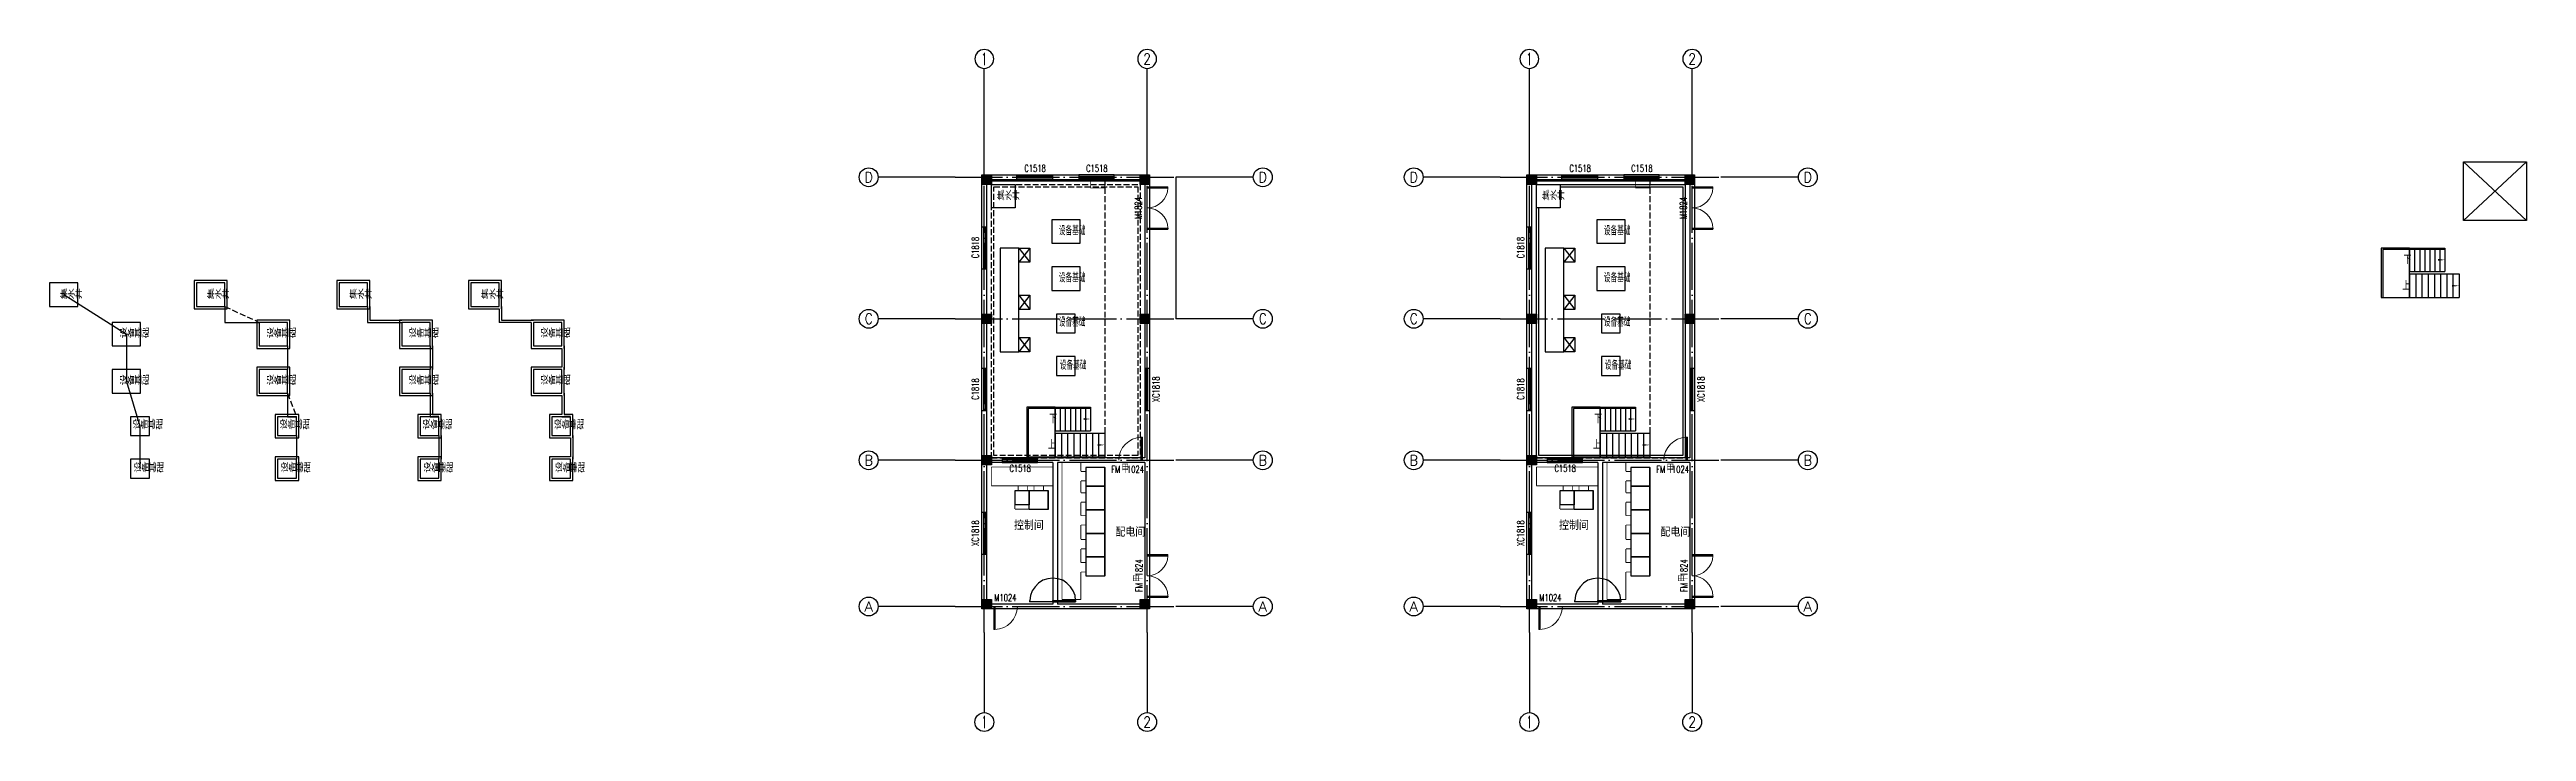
# Model space of a CAD drawing. Header units: millimetres. Extents: x 1742399 to 4898386, y 2481636 to 5226310.
# Drawn here: x 2759685 to 2864652, y 2651981 to 2680898 of the extents above; entities that cross this region are included whole.
import ezdxf
from ezdxf.enums import TextEntityAlignment as Align

# ---------------------------------------------------------------- set-up
doc = ezdxf.new("R2010")
doc.units = ezdxf.units.MM
doc.header["$LTSCALE"] = 1000
for name, pattern in [('DASH', [0.35, 0.25, -0.1]), ('DASHED2', [0.375, 0.25, -0.125]), ('DOTE', [2.42, 2, -0.2, 0.02, -0.2])]:
    doc.linetypes.add(name, pattern=pattern)
for name, color, linetype in [('AXIS', 3, 'Continuous'), ('AXIS_TEXT', 7, 'Continuous'), ('COLUMN', 4, 'Continuous'), ('DOOR_FIRE_TEXT', 7, 'Continuous'), ('DOTE', 1, 'DOTE'), ('E-电缆沟', 2, 'Continuous'), ('E-箱柜', 3, 'Continuous'), ('STAIR', 2, 'Continuous'), ('WALL', 4, 'Continuous'), ('WINDOW_TEXT', 7, 'Continuous'), ('YHG_填充', 8, 'Continuous'), ('YHJ_剖面_梁板', 4, 'Continuous'), ('YHJ_平面_门窗', 3, 'Continuous'), ('YHJ_引出、索引', 3, 'Continuous'), ('YHJ_消防救援标示', 6, 'Continuous'), ('YHJ_立面_墙线中', 2, 'Continuous'), ('电缆沟', 7, 'Continuous'), ('轮廓线', 2, 'Continuous'), ('附属构件', 6, 'Continuous')]:
    doc.layers.add(name, color=color, linetype=linetype)
doc.styles.add('_TCH_AXIS', font='COMPLEX', dxfattribs={"bigfont": 'GBCBIG'})
doc.styles.add('_TCH_DIM', font='SIMPLEX', dxfattribs={"bigfont": 'GBCBIG'})
doc.styles.add('_TCH_WINDOW', font='SIMPLEX', dxfattribs={"bigfont": 'GBCBIG'})
doc.styles.add('COMPLEX', font='COMPLEX')
doc.styles.add('TSSD_Rein', font='TSSDENG', dxfattribs={"width": 0.7, "bigfont": '@1HZTXT'})
doc.styles.add('tssdeng', font='tssdeng.shx', dxfattribs={"width": 0.7, "bigfont": 'hztxt.shx'})

msp = doc.modelspace()

# ---------------------------------------------------------------- texts
at = {"layer": 'DOOR_FIRE_TEXT', "style": '_TCH_WINDOW', "width": 0.705882}
for s, p in [('FM', (2804679.1, 2662943.6)), ('1024', (2805344.8, 2662943.6)), ('FM', (2827776.1, 2662943.6)), ('1024', (2828441.8, 2662943.6))]:
    msp.add_text(s, height=297.5, dxfattribs=at).set_placement(p)
at = {"layer": 'DOOR_FIRE_TEXT', "style": '_TCH_WINDOW'}
for p in [(2805099.1, 2662943.6), (2828196.1, 2662943.6)]:
    msp.add_text('甲', height=337.6, dxfattribs=at).set_placement(p)
at = {"layer": 'DOOR_FIRE_TEXT', "style": '_TCH_WINDOW', "width": 0.705882}
for s, p in [('1824', (2806000.1, 2658558.4)), ('1824', (2829097.1, 2658558.4)), ('FM', (2806000.1, 2657892.7)), ('FM', (2829097.1, 2657892.7))]:
    msp.add_text(s, height=297.5, rotation=90, dxfattribs=at).set_placement(p)
at = {"layer": 'DOOR_FIRE_TEXT', "style": '_TCH_WINDOW'}
for p in [(2806000.1, 2658312.7), (2829097.1, 2658312.7)]:
    msp.add_text('甲', height=337.6, rotation=90, dxfattribs=at).set_placement(p)
at = {"layer": 'YHJ_引出、索引', "color": 7, "style": '_TCH_DIM'}
for s, p in [('下', (2859443.3, 2671804.3)), ('上', (2859385.6, 2670704.3))]:
    msp.add_text(s, height=337.6, dxfattribs=at).set_placement(p)
at = {"layer": '电缆沟', "ltscale": 1.5}
for s, style, width, p in [('集水井', 'TSSD_Rein', 0.7, (2799838.8, 2674509.5)), ('集水井', 'TSSD_Rein', 0.7, (2822935.8, 2674509.5)), ('设备基础', 'tssdeng', 0.6, (2802455, 2673026.8)), ('设备基础', 'tssdeng', 0.6, (2825552.1, 2673026.8)), ('设备基础', 'tssdeng', 0.6, (2802455, 2671029)), ('设备基础', 'tssdeng', 0.6, (2825552.1, 2671029)), ('集水井', 'TSSD_Rein', 0.7, (2760121.7, 2670322.8)), ('集水井', 'TSSD_Rein', 0.7, (2766350.1, 2670322.8)), ('集水井', 'TSSD_Rein', 0.7, (2772390.6, 2670322.8)), ('集水井', 'TSSD_Rein', 0.7, (2777970.7, 2670322.8)), ('设备基础', 'tssdeng', 0.6, (2802455, 2669152)), ('设备基础', 'tssdeng', 0.6, (2825552.1, 2669152)), ('设备基础', 'TSSD_Rein', 0.7, (2762645.4, 2668673.4)), ('设备基础', 'TSSD_Rein', 0.7, (2768873.8, 2668673.4)), ('设备基础', 'TSSD_Rein', 0.7, (2774914.3, 2668673.4)), ('设备基础', 'TSSD_Rein', 0.7, (2780494.4, 2668673.4)), ('设备基础', 'tssdeng', 0.6, (2802497.6, 2667323.2)), ('设备基础', 'tssdeng', 0.6, (2825594.6, 2667323.2)), ('设备基础', 'TSSD_Rein', 0.7, (2762645.4, 2666675.6)), ('设备基础', 'TSSD_Rein', 0.7, (2768873.8, 2666675.6)), ('设备基础', 'TSSD_Rein', 0.7, (2774914.3, 2666675.6)), ('设备基础', 'TSSD_Rein', 0.7, (2780494.4, 2666675.6)), ('设备基础', 'TSSD_Rein', 0.7, (2763218.1, 2664798.6)), ('设备基础', 'TSSD_Rein', 0.7, (2769446.4, 2664798.6)), ('设备基础', 'TSSD_Rein', 0.7, (2775487, 2664798.6)), ('设备基础', 'TSSD_Rein', 0.7, (2781067.1, 2664798.6)), ('设备基础', 'TSSD_Rein', 0.7, (2763260.6, 2662969.8)), ('设备基础', 'TSSD_Rein', 0.7, (2769489, 2662969.8)), ('设备基础', 'TSSD_Rein', 0.7, (2775529.5, 2662969.8)), ('设备基础', 'TSSD_Rein', 0.7, (2781109.7, 2662969.8))]:
    msp.add_text(s, height=350, dxfattribs=dict(at, style=style, width=width)).set_placement(p)
at = {"layer": '电缆沟', "ltscale": 1.5, "style": 'tssdeng'}
for s, p in [('控制间', (2800558.7, 2660533.9)), ('控制间', (2823655.8, 2660533.9)), ('配电间', (2804854.5, 2660246.4)), ('配电间', (2827951.6, 2660246.4))]:
    msp.add_text(s, height=350, dxfattribs=at).set_placement(p)

# ---------------------------------------------------------------- blocks, each defined once
blk = doc.blocks.new('werwqr')
at = {"layer": 'YHJ_剖面_梁板'}
h = blk.add_hatch(color=8, dxfattribs=at)
h.dxf.hatch_style = 1
h.paths.add_polyline_path([(2199479, 2638216), (2199479, 2638616), (2199079, 2638616), (2199079, 2638216)])
at = {"layer": 'COLUMN'}
blk.add_lwpolyline([(2199479, 2638216), (2199079, 2638216), (2199079, 2638616), (2199479, 2638616)], close=True, dxfattribs=at)
blk = doc.blocks.new('rtewrt')
at = {"layer": 'STAIR'}
for p, q in [((2663099, 2666089), (2664599, 2666089)), ((2663099, 2666089), (2663099, 2665089)), ((2663313, 2666089), (2663313, 2665089)), ((2663527, 2666089), (2663527, 2665089)), ((2663741, 2666089), (2663741, 2665089)), ((2663956, 2666089), (2663956, 2665089)), ((2664170, 2666089), (2664170, 2665089)), ((2664384, 2666089), (2664384, 2665089)), ((2664599, 2666089), (2664599, 2665089)), ((2663099, 2665089), (2664599, 2665089)), ((2663099, 2664989), (2665199, 2664989)), ((2663099, 2664989), (2663099, 2663989)), ((2663361, 2664989), (2663361, 2663989)), ((2663624, 2664989), (2663624, 2663989)), ((2663886, 2664989), (2663886, 2663989)), ((2664149, 2664989), (2664149, 2663989)), ((2664411, 2664989), (2664411, 2663989)), ((2664674, 2664989), (2664674, 2663989)), ((2664936, 2664989), (2664936, 2663989)), ((2665199, 2664989), (2665199, 2663989)), ((2663099, 2663989), (2665199, 2663989))]:
    blk.add_line(p, q, dxfattribs=at)
at = {"layer": 'YHJ_剖面_梁板'}
blk.add_lwpolyline([(2663099, 2663989), (2663099, 2666089), (2661899, 2666089), (2661899, 2663989)], close=True, dxfattribs=at)
at = {"layer": 'YHJ_引出、索引'}
for points in [[(2663138, 2665589, 0, 0, 0), (2664599, 2665589, 0, 80, 0), (2664299, 2665589, 0, 0, 0)], [(2663099, 2664489, 0, 0, 0), (2665199, 2664489, 0, 80, 0), (2664899, 2664489, 0, 0, 0)]]:
    blk.add_lwpolyline(points, format="xyseb", dxfattribs=at)
at = {"layer": '附属构件'}
blk.add_lwpolyline([(2664599, 2666028), (2661959, 2666028), (2661959, 2663989)], dxfattribs=at)
at = {"layer": 'YHJ_引出、索引', "color": 7, "style": '_TCH_DIM'}
for s, p in [('下', (2662843, 2665414)), ('上', (2662785, 2664314))]:
    blk.add_text(s, height=338, dxfattribs=at).set_placement(p)
blk = doc.blocks.new('$WINLIB2D$00000001')
at = {"color": 0}
for points in [[(-0.5, 0.5), (-0.5, -0.5)], [(-0.5, 0.5), (0.5, 0.5)], [(0.5, 0.167), (-0.5, 0.167)], [(0.5, -0.5), (0.5, 0.5)], [(0.5, -0.167), (-0.5, -0.167)], [(-0.5, -0.5), (0.5, -0.5)]]:
    blk.add_lwpolyline(points, dxfattribs=at)
blk = doc.blocks.new('$DorLib2D$00000002')
for p, q in [((-0.5, 0), (-0.5, 0.4875)), ((-0.475, 0.4875), (-0.5, 0.4875)), ((-0.475, 0), (-0.475, 0.4875)), ((0.475, 0), (0.475, 0.4875)), ((0.475, 0.4875), (0.5, 0.4875)), ((0.5, 0), (0.5, 0.4875)), ((-0.5, 0), (-0.475, 0)), ((0.5, 0), (0.475, 0))]:
    blk.add_line(p, q)
at = {"lineweight": 13}
for centre, start, end in [((-0.4875, 0), 0, 88.530716), ((0.4875, 0), 91.469284, 180)]:
    blk.add_arc(centre, 0.4875, start, end, dxfattribs=at)
blk = doc.blocks.new('$DorLib2D$00000001')
for p, q in [((0.45, 0.975), (0.5, 0.975)), ((0.45, 0), (0.45, 0.975)), ((0.5, 0), (0.45, 0)), ((0.5, 0), (0.5, 0.975))]:
    blk.add_line(p, q)
at = {"lineweight": 13}
blk.add_arc((0.475, 0), 0.975, 91.46928, 180, dxfattribs=at)
blk = doc.blocks.new('_AXISO')
blk.add_circle((0, 0), 0.5)
at = {"layer": 'AXIS_TEXT', "style": 'COMPLEX', "width": 1.041667}
blk.add_attdef('A', text='', height=0.56, dxfattribs=at).set_placement((-0.25, -0.28), (0.25, -0.28), align=Align.FIT)
blk = doc.blocks.new('dfgg')
at = {"layer": 'AXIS'}
for points in [[(2638056, 2676627), (2638056, 2680027)], [(2644956, 2676627), (2644956, 2680027)], [(2636822, 2675410), (2633556, 2675410)], [(2649438, 2675410), (2646172, 2675410)], [(2636822, 2669410), (2633556, 2669410)], [(2649438, 2669410), (2646172, 2669410)], [(2636822, 2663410), (2633556, 2663410)], [(2649438, 2663410), (2646172, 2663410)], [(2636822, 2657210), (2633556, 2657210)], [(2649438, 2657210), (2646172, 2657210)], [(2638056, 2656110), (2638056, 2652710)], [(2644956, 2656110), (2644956, 2652710)]]:
    blk.add_lwpolyline(points, dxfattribs=at)
at = {"layer": 'DOTE'}
for p, q in [((2638056, 2656110), (2638056, 2676627)), ((2644956, 2656110), (2644956, 2676627))]:
    blk.add_line(p, q, dxfattribs=at)
for points in [[(2636822, 2675410), (2646172, 2675410)], [(2636822, 2669410), (2646172, 2669410)], [(2636822, 2663410), (2646172, 2663410)], [(2636822, 2657210), (2646172, 2657210)]]:
    blk.add_lwpolyline(points, dxfattribs=at)
at = {"layer": 'AXIS'}
ref = blk.add_blockref('_AXISO', (2638056, 2680427), dxfattribs=dict(at, xscale=-800, yscale=800, zscale=800, rotation=180))
ref.add_attrib('A', '1', dxfattribs={"layer": 'AXIS_TEXT', "height": 515, "style": '_TCH_AXIS'}).set_placement((2637946, 2680170), (2638167, 2680170), align=Align.FIT)
ref = blk.add_blockref('_AXISO', (2644956, 2680427), dxfattribs=dict(at, xscale=-800, yscale=800, zscale=800, rotation=180))
ref.add_attrib('A', '2', dxfattribs={"layer": 'AXIS_TEXT', "height": 466, "style": '_TCH_AXIS'}).set_placement((2644801, 2680194), (2645112, 2680194), align=Align.FIT)
ref = blk.add_blockref('_AXISO', (2633156, 2675410), dxfattribs=dict(at, xscale=800, yscale=800, zscale=800))
ref.add_attrib('A', 'D', dxfattribs={"layer": 'AXIS_TEXT', "height": 435, "style": '_TCH_AXIS'}).set_placement((2632980, 2675192), (2633333, 2675192), align=Align.FIT)
ref = blk.add_blockref('_AXISO', (2649856, 2675410), dxfattribs=dict(at, xscale=800, yscale=800, zscale=800))
ref.add_attrib('A', 'D', dxfattribs={"layer": 'AXIS_TEXT', "height": 435, "style": '_TCH_AXIS'}).set_placement((2649680, 2675192), (2650033, 2675192), align=Align.FIT)
ref = blk.add_blockref('_AXISO', (2633156, 2669410), dxfattribs=dict(at, xscale=800, yscale=800, zscale=800))
ref.add_attrib('A', 'C', dxfattribs={"layer": 'AXIS_TEXT', "height": 456, "style": '_TCH_AXIS'}).set_placement((2632994, 2669182), (2633319, 2669182), align=Align.FIT)
ref = blk.add_blockref('_AXISO', (2649856, 2669410), dxfattribs=dict(at, xscale=800, yscale=800, zscale=800))
ref.add_attrib('A', 'C', dxfattribs={"layer": 'AXIS_TEXT', "height": 456, "style": '_TCH_AXIS'}).set_placement((2649694, 2669182), (2650019, 2669182), align=Align.FIT)
ref = blk.add_blockref('_AXISO', (2633156, 2663410), dxfattribs=dict(at, xscale=800, yscale=800, zscale=800))
ref.add_attrib('A', 'B', dxfattribs={"layer": 'AXIS_TEXT', "height": 435, "style": '_TCH_AXIS'}).set_placement((2632980, 2663192), (2633333, 2663192), align=Align.FIT)
ref = blk.add_blockref('_AXISO', (2649856, 2663410), dxfattribs=dict(at, xscale=800, yscale=800, zscale=800))
ref.add_attrib('A', 'B', dxfattribs={"layer": 'AXIS_TEXT', "height": 435, "style": '_TCH_AXIS'}).set_placement((2649680, 2663192), (2650033, 2663192), align=Align.FIT)
ref = blk.add_blockref('_AXISO', (2633156, 2657210), dxfattribs=dict(at, xscale=800, yscale=800, zscale=800))
ref.add_attrib('A', 'A', dxfattribs={"layer": 'AXIS_TEXT', "height": 425, "style": '_TCH_AXIS'}).set_placement((2632974, 2656997), (2633339, 2656997), align=Align.FIT)
ref = blk.add_blockref('_AXISO', (2649856, 2657210), dxfattribs=dict(at, xscale=800, yscale=800, zscale=800))
ref.add_attrib('A', 'A', dxfattribs={"layer": 'AXIS_TEXT', "height": 425, "style": '_TCH_AXIS'}).set_placement((2649674, 2656997), (2650039, 2656997), align=Align.FIT)
ref = blk.add_blockref('_AXISO', (2638056, 2652310), dxfattribs=dict(at, xscale=800, yscale=800, zscale=800))
ref.add_attrib('A', '1', dxfattribs={"layer": 'AXIS_TEXT', "height": 515, "style": '_TCH_AXIS'}).set_placement((2637946, 2652052), (2638167, 2652052), align=Align.FIT)
ref = blk.add_blockref('_AXISO', (2644956, 2652310), dxfattribs=dict(at, xscale=800, yscale=800, zscale=800))
ref.add_attrib('A', '2', dxfattribs={"layer": 'AXIS_TEXT', "height": 466, "style": '_TCH_AXIS'}).set_placement((2644801, 2652077), (2645112, 2652077), align=Align.FIT)
blk = doc.blocks.new('$DorLib2D$00000148')
at = {"color": 0}
for points in [[(0.45, 0.97), (0.24, 0.95), (0.04, 0.87), (-0.14, 0.75), (-0.29, 0.6), (-0.41, 0.42), (-0.48, 0.21), (-0.5, 0)], [(0.45, 0.97), (0.5, 0.97)], [(0.45, 0), (0.45, 0.97)], [(0.5, 0), (0.5, 0.97)], [(0.5, 0), (0.45, 0)]]:
    blk.add_lwpolyline(points, dxfattribs=at)
at = {"color": 0, "linetype": 'DASHED2'}
for points in [[(-0.5, 0), (-0.48, -0.21), (-0.41, -0.42), (-0.29, -0.6), (-0.14, -0.75), (0.04, -0.87), (0.24, -0.95), (0.45, -0.97)], [(0.45, -0.98), (0.5, -0.98)], [(0.5, 0), (0.5, -0.98)]]:
    blk.add_lwpolyline(points, dxfattribs=at)

# ---------------------------------------------------------------- linework, layer by layer
at = {"layer": 'AXIS'}
msp.add_lwpolyline([(2807415.7, 2675480.5), (2807415.7, 2669480.5)], dxfattribs=at)
at = {"layer": 'E-电缆沟', "const_width": 35}
for points in [[(2802200.1, 2663197.7), (2799600.1, 2663197.7)], [(2799600.1, 2663197.7), (2799600.1, 2662397.7)], [(2802200.1, 2663197.7), (2802200.1, 2662397.7)], [(2802591.7, 2663380.5), (2802591.7, 2662807.8)], [(2803391.7, 2663380.5), (2803391.7, 2663007.8)], [(2803621.2, 2663007.8), (2803391.7, 2663007.8)], [(2803621.2, 2663180.3), (2803621.2, 2663007.8)], [(2803621.2, 2663180.3), (2804421.2, 2663180.3)], [(2804421.2, 2663180.3), (2804421.2, 2662807.8)], [(2825297.1, 2663197.7), (2822697.1, 2663197.7)], [(2822697.1, 2663197.7), (2822697.1, 2662397.7)], [(2825297.1, 2663197.7), (2825297.1, 2662397.7)], [(2825688.7, 2663380.5), (2825688.7, 2662807.8)], [(2826488.7, 2663380.5), (2826488.7, 2663007.8)], [(2826718.2, 2663007.8), (2826488.7, 2663007.8)], [(2826718.2, 2663180.3), (2826718.2, 2663007.8)], [(2826718.2, 2663180.3), (2827518.2, 2663180.3)], [(2827518.2, 2663180.3), (2827518.2, 2662807.8)], [(2802200.1, 2662397.7), (2799600.1, 2662397.7)], [(2801987.9, 2662207.7), (2800593.6, 2662207.7)], [(2800593.6, 2662207.7), (2800593.6, 2661407.7)], [(2800733.4, 2662207), (2800733.4, 2662397.4)], [(2801133.4, 2662397.4), (2800733.4, 2662397.4)], [(2801133.4, 2662207), (2800733.4, 2662207)], [(2801133.4, 2662207), (2801133.4, 2662397.4)], [(2801406.5, 2662207), (2801406.5, 2662398.3)], [(2801806.5, 2662398.3), (2801406.5, 2662398.3)], [(2801806.5, 2662207), (2801406.5, 2662207)], [(2801806.5, 2662207), (2801806.5, 2662398.3)], [(2801987.9, 2662207.7), (2801987.9, 2661407.7)], [(2802591.7, 2662807.8), (2802591.7, 2661902.4)], [(2803621.2, 2662607.8), (2803391.7, 2662607.8)], [(2803391.7, 2662607.8), (2803391.7, 2662102.4)], [(2803621.2, 2662102.4), (2803391.7, 2662102.4)], [(2803621.2, 2662607.8), (2803621.2, 2662102.4)], [(2804421.2, 2662807.8), (2804421.2, 2661902.4)], [(2825297.1, 2662397.7), (2822697.1, 2662397.7)], [(2825085, 2662207.7), (2823690.7, 2662207.7)], [(2823690.7, 2662207.7), (2823690.7, 2661407.7)], [(2823830.4, 2662207), (2823830.4, 2662397.4)], [(2824230.4, 2662397.4), (2823830.4, 2662397.4)], [(2824230.4, 2662207), (2823830.4, 2662207)], [(2824230.4, 2662207), (2824230.4, 2662397.4)], [(2824503.5, 2662207), (2824503.5, 2662398.3)], [(2824903.5, 2662398.3), (2824503.5, 2662398.3)], [(2824903.5, 2662207), (2824503.5, 2662207)], [(2824903.5, 2662207), (2824903.5, 2662398.3)], [(2825085, 2662207.7), (2825085, 2661407.7)], [(2825688.7, 2662807.8), (2825688.7, 2661902.4)], [(2826718.2, 2662607.8), (2826488.7, 2662607.8)], [(2826488.7, 2662607.8), (2826488.7, 2662102.4)], [(2826718.2, 2662102.4), (2826488.7, 2662102.4)], [(2826718.2, 2662607.8), (2826718.2, 2662102.4)], [(2827518.2, 2662807.8), (2827518.2, 2661902.4)], [(2801987.9, 2661407.7), (2800593.6, 2661407.7)], [(2802591.7, 2661902.4), (2802591.7, 2660935.5)], [(2802591.7, 2660935.5), (2802591.7, 2659924)], [(2803621.2, 2661702.4), (2803391.7, 2661702.4)], [(2803391.7, 2661702.4), (2803391.7, 2661135.5)], [(2803621.2, 2661135.5), (2803391.7, 2661135.5)], [(2803621.2, 2661702.4), (2803621.2, 2661135.5)], [(2804421.2, 2661902.4), (2804421.2, 2660935.5)], [(2804421.2, 2660935.5), (2804421.2, 2659924)], [(2825085, 2661407.7), (2823690.7, 2661407.7)], [(2825688.7, 2661902.4), (2825688.7, 2660935.5)], [(2825688.7, 2660935.5), (2825688.7, 2659924)], [(2826718.2, 2661702.4), (2826488.7, 2661702.4)], [(2826488.7, 2661702.4), (2826488.7, 2661135.5)], [(2826718.2, 2661135.5), (2826488.7, 2661135.5)], [(2826718.2, 2661702.4), (2826718.2, 2661135.5)], [(2827518.2, 2661902.4), (2827518.2, 2660935.5)], [(2827518.2, 2660935.5), (2827518.2, 2659924)], [(2802591.7, 2659924), (2802591.7, 2658945.4)], [(2803391.7, 2660735.5), (2803391.7, 2660124)], [(2803621.2, 2660735.5), (2803391.7, 2660735.5)], [(2803621.2, 2660124), (2803391.7, 2660124)], [(2803621.2, 2660735.5), (2803621.2, 2660124)], [(2804421.2, 2659924), (2804421.2, 2658945.4)], [(2825688.7, 2659924), (2825688.7, 2658945.4)], [(2826488.7, 2660735.5), (2826488.7, 2660124)], [(2826718.2, 2660735.5), (2826488.7, 2660735.5)], [(2826718.2, 2660124), (2826488.7, 2660124)], [(2826718.2, 2660735.5), (2826718.2, 2660124)], [(2827518.2, 2659924), (2827518.2, 2658945.4)], [(2802591.7, 2658945.4), (2802591.7, 2657575.7)], [(2803621.2, 2659724), (2803391.7, 2659724)], [(2803391.7, 2659724), (2803391.7, 2659145.4)], [(2803621.2, 2659145.4), (2803391.7, 2659145.4)], [(2803621.2, 2659724), (2803621.2, 2659145.4)], [(2804421.2, 2658945.4), (2804421.2, 2658580.5)], [(2825688.7, 2658945.4), (2825688.7, 2657575.7)], [(2826718.2, 2659724), (2826488.7, 2659724)], [(2826488.7, 2659724), (2826488.7, 2659145.4)], [(2826718.2, 2659145.4), (2826488.7, 2659145.4)], [(2826718.2, 2659724), (2826718.2, 2659145.4)], [(2827518.2, 2658945.4), (2827518.2, 2658580.5)], [(2803621.2, 2658745.4), (2803391.7, 2658745.4)], [(2803391.7, 2658745.4), (2803391.7, 2657575.7)], [(2803621.2, 2658745.4), (2803621.2, 2658580.5)], [(2803621.2, 2658580.5), (2804421.2, 2658580.5)], [(2826718.2, 2658745.4), (2826488.7, 2658745.4)], [(2826488.7, 2658745.4), (2826488.7, 2657575.7)], [(2826718.2, 2658745.4), (2826718.2, 2658580.5)], [(2826718.2, 2658580.5), (2827518.2, 2658580.5)], [(2802591.7, 2657575.7), (2803391.7, 2657575.7)], [(2825688.7, 2657575.7), (2826488.7, 2657575.7)]]:
    msp.add_lwpolyline(points, dxfattribs=at)
at = {"layer": 'E-箱柜', "color": 3}
for points in [[(2803600.1, 2662380.5), (2804400.1, 2662380.5), (2804400.1, 2663180.5), (2803600.1, 2663180.5)], [(2826697.1, 2662380.5), (2827497.1, 2662380.5), (2827497.1, 2663180.5), (2826697.1, 2663180.5)], [(2801200.1, 2662197.7), (2801200.1, 2661597.7), (2800600.1, 2661597.7), (2800600.1, 2662197.7)], [(2801200.1, 2661397.7), (2801200.1, 2662197.7), (2802000.1, 2662197.7), (2802000.1, 2661397.7)], [(2803600.1, 2661380.5), (2804400.1, 2661380.5), (2804400.1, 2662380.5), (2803600.1, 2662380.5)], [(2824297.1, 2662197.7), (2824297.1, 2661597.7), (2823697.1, 2661597.7), (2823697.1, 2662197.7)], [(2824297.1, 2661397.7), (2824297.1, 2662197.7), (2825097.1, 2662197.7), (2825097.1, 2661397.7)], [(2826697.1, 2661380.5), (2827497.1, 2661380.5), (2827497.1, 2662380.5), (2826697.1, 2662380.5)], [(2803600.1, 2660380.5), (2804400.1, 2660380.5), (2804400.1, 2661380.5), (2803600.1, 2661380.5)], [(2826697.1, 2660380.5), (2827497.1, 2660380.5), (2827497.1, 2661380.5), (2826697.1, 2661380.5)], [(2803600.1, 2659380.5), (2804400.1, 2659380.5), (2804400.1, 2660380.5), (2803600.1, 2660380.5)], [(2826697.1, 2659380.5), (2827497.1, 2659380.5), (2827497.1, 2660380.5), (2826697.1, 2660380.5)], [(2803600.1, 2658580.5), (2804400.1, 2658580.5), (2804400.1, 2659380.5), (2803600.1, 2659380.5)], [(2826697.1, 2658580.5), (2827497.1, 2658580.5), (2827497.1, 2659380.5), (2826697.1, 2659380.5)]]:
    msp.add_lwpolyline(points, close=True, dxfattribs=at)
at = {"layer": 'STAIR'}
for p, q in [((2859699.1, 2672479.3), (2861199.2, 2672479.3)), ((2859699.1, 2672479.3), (2859699.1, 2671479.3)), ((2859913.4, 2672479.3), (2859913.4, 2671479.3)), ((2860127.7, 2672479.3), (2860127.7, 2671479.3)), ((2860342, 2672479.3), (2860342, 2671479.3)), ((2860556.3, 2672479.3), (2860556.3, 2671479.3)), ((2860770.6, 2672479.3), (2860770.6, 2671479.3)), ((2860984.9, 2672479.3), (2860984.9, 2671479.3)), ((2861199.2, 2672479.3), (2861199.2, 2671479.3)), ((2859699.1, 2671479.3), (2861199.2, 2671479.3)), ((2859699.1, 2671379.3), (2861799.1, 2671379.3)), ((2859699.1, 2671379.3), (2859699.1, 2670379.3)), ((2859699.1, 2670379.3), (2861799.1, 2670379.3)), ((2859961.6, 2671379.3), (2859961.6, 2670379.3)), ((2860224.1, 2671379.3), (2860224.1, 2670379.3)), ((2860486.6, 2671379.3), (2860486.6, 2670379.3)), ((2860749.1, 2671379.3), (2860749.1, 2670379.3)), ((2861011.6, 2671379.3), (2861011.6, 2670379.3)), ((2861274.1, 2671379.3), (2861274.1, 2670379.3)), ((2861536.6, 2671379.3), (2861536.6, 2670379.3)), ((2861799.1, 2671379.3), (2861799.1, 2670379.3))]:
    msp.add_line(p, q, dxfattribs=at)
at = {"layer": 'WALL'}
for points in [[(2799600.1, 2675330.5), (2805900.1, 2675330.5)], [(2822697.1, 2675330.5), (2828997.1, 2675330.5)]]:
    msp.add_lwpolyline(points, dxfattribs=at)
at = {"layer": 'YHG_填充', "linetype": 'DASH'}
for points in [[(2805900.1, 2675180.5), (2805900.1, 2663580.5), (2799600.1, 2663580.5), (2799600.1, 2675180.5), (2805900.1, 2675180.5)], [(2804400.1, 2675380.5), (2804400.1, 2663580.5)], [(2827497.1, 2675380.5), (2827497.1, 2663580.5)], [(2799600.1, 2663580.5), (2805900.1, 2663580.5)], [(2822697.1, 2663580.5), (2828997.1, 2663580.5)]]:
    msp.add_lwpolyline(points, dxfattribs=at)
msp.add_lwpolyline([(2805800.1, 2675080.5), (2805800.1, 2663680.5), (2799700.1, 2663680.5), (2799700.1, 2675080.5)], close=True, dxfattribs=at)
at = {"layer": 'YHJ_剖面_梁板'}
for points in [[(2861988.7, 2676141.5), (2864652.2, 2676141.5), (2864652.2, 2673641.5), (2861988.7, 2673641.5)], [(2799600.1, 2675180.5), (2800600.1, 2675180.5), (2800600.1, 2674180.5), (2799600.1, 2674180.5)], [(2822697.1, 2675180.5), (2823697.1, 2675180.5), (2823697.1, 2674180.5), (2822697.1, 2674180.5)], [(2803354.7, 2672680.5), (2803354.7, 2673680.5), (2802154.7, 2673680.5), (2802154.7, 2672680.5)], [(2826451.7, 2672680.5), (2826451.7, 2673680.5), (2825251.7, 2673680.5), (2825251.7, 2672680.5)], [(2800766.2, 2672480.5), (2799966.2, 2672480.5), (2799966.2, 2668080.5), (2800766.2, 2668080.5)], [(2800766.2, 2672480.5), (2801226.3, 2672480.5), (2801226.3, 2671880.5), (2800766.2, 2671880.5)], [(2823863.3, 2672480.5), (2823063.3, 2672480.5), (2823063.3, 2668080.5), (2823863.3, 2668080.5)], [(2823863.3, 2672480.5), (2824323.3, 2672480.5), (2824323.3, 2671880.5), (2823863.3, 2671880.5)], [(2859699.1, 2670379.3), (2859699.1, 2672479.3), (2858499.1, 2672479.3), (2858499.1, 2670379.3)], [(2803354.7, 2670680.5), (2803354.7, 2671680.5), (2802154.7, 2671680.5), (2802154.7, 2670680.5)], [(2826451.7, 2670680.5), (2826451.7, 2671680.5), (2825251.7, 2671680.5), (2825251.7, 2670680.5)], [(2760885.5, 2670006.5), (2760885.5, 2671006.5), (2759685.5, 2671006.5), (2759685.5, 2670006.5)], [(2767213.8, 2669906.5), (2767213.8, 2671106.5), (2765813.8, 2671106.5), (2765813.8, 2669906.5)], [(2767113.8, 2670006.5), (2767113.8, 2671006.5), (2765913.8, 2671006.5), (2765913.8, 2670006.5)], [(2773254.4, 2669906.5), (2773254.4, 2671106.5), (2771854.4, 2671106.5), (2771854.4, 2669906.5)], [(2773154.4, 2670006.5), (2773154.4, 2671006.5), (2771954.4, 2671006.5), (2771954.4, 2670006.5)], [(2778734.5, 2670006.5), (2778734.5, 2671006.5), (2777534.5, 2671006.5), (2777534.5, 2670006.5)], [(2800766.2, 2670480.5), (2801226.3, 2670480.5), (2801226.3, 2669880.5), (2800766.2, 2669880.5)], [(2823863.3, 2670480.5), (2824323.3, 2670480.5), (2824323.3, 2669880.5), (2823863.3, 2669880.5)], [(2763545, 2668327.1), (2763545, 2669327.1), (2762345, 2669327.1), (2762345, 2668327.1)], [(2769873.4, 2668227.1), (2769873.4, 2669427.1), (2768473.4, 2669427.1), (2768473.4, 2668227.1)], [(2769773.4, 2668327.1), (2769773.4, 2669327.1), (2768573.4, 2669327.1), (2768573.4, 2668327.1)], [(2775914, 2668227.1), (2775914, 2669427.1), (2774514, 2669427.1), (2774514, 2668227.1)], [(2775814, 2668327.1), (2775814, 2669327.1), (2774614, 2669327.1), (2774614, 2668327.1)], [(2781394.1, 2668327.1), (2781394.1, 2669327.1), (2780194.1, 2669327.1), (2780194.1, 2668327.1)], [(2803154.7, 2668880.5), (2803154.7, 2669680.5), (2802354.7, 2669680.5), (2802354.7, 2668880.5)], [(2826251.7, 2668880.5), (2826251.7, 2669680.5), (2825451.7, 2669680.5), (2825451.7, 2668880.5)], [(2800766.2, 2668680.5), (2801226.3, 2668680.5), (2801226.3, 2668080.5), (2800766.2, 2668080.5)], [(2823863.3, 2668680.5), (2824323.3, 2668680.5), (2824323.3, 2668080.5), (2823863.3, 2668080.5)], [(2763545, 2666327.1), (2763545, 2667327.1), (2762345, 2667327.1), (2762345, 2666327.1)], [(2769873.4, 2666227.1), (2769873.4, 2667427.1), (2768473.4, 2667427.1), (2768473.4, 2666227.1)], [(2769773.4, 2666327.1), (2769773.4, 2667327.1), (2768573.4, 2667327.1), (2768573.4, 2666327.1)], [(2775914, 2666227.1), (2775914, 2667427.1), (2774514, 2667427.1), (2774514, 2666227.1)], [(2775814, 2666327.1), (2775814, 2667327.1), (2774614, 2667327.1), (2774614, 2666327.1)], [(2781394.1, 2666327.1), (2781394.1, 2667327.1), (2780194.1, 2667327.1), (2780194.1, 2666327.1)], [(2803154.7, 2667080.5), (2803154.7, 2667880.5), (2802354.7, 2667880.5), (2802354.7, 2667080.5)], [(2826251.7, 2667080.5), (2826251.7, 2667880.5), (2825451.7, 2667880.5), (2825451.7, 2667080.5)], [(2763917.7, 2664527.1), (2763917.7, 2665327.1), (2763117.7, 2665327.1), (2763117.7, 2664527.1)], [(2770246.1, 2664427.1), (2770246.1, 2665427.1), (2769246.1, 2665427.1), (2769246.1, 2664427.1)], [(2770146.1, 2664527.1), (2770146.1, 2665327.1), (2769346.1, 2665327.1), (2769346.1, 2664527.1)], [(2776286.7, 2664427.1), (2776286.7, 2665427.1), (2775286.7, 2665427.1), (2775286.7, 2664427.1)], [(2776186.7, 2664527.1), (2776186.7, 2665327.1), (2775386.7, 2665327.1), (2775386.7, 2664527.1)], [(2781766.8, 2664527.1), (2781766.8, 2665327.1), (2780966.8, 2665327.1), (2780966.8, 2664527.1)], [(2763917.7, 2662727.1), (2763917.7, 2663527.1), (2763117.7, 2663527.1), (2763117.7, 2662727.1)], [(2770246.1, 2662627.1), (2770246.1, 2663627.1), (2769246.1, 2663627.1), (2769246.1, 2662627.1)], [(2770146.1, 2662727.1), (2770146.1, 2663527.1), (2769346.1, 2663527.1), (2769346.1, 2662727.1)], [(2776286.7, 2662627.1), (2776286.7, 2663627.1), (2775286.7, 2663627.1), (2775286.7, 2662627.1)], [(2776186.7, 2662727.1), (2776186.7, 2663527.1), (2775386.7, 2663527.1), (2775386.7, 2662727.1)], [(2781766.8, 2662727.1), (2781766.8, 2663527.1), (2780966.8, 2663527.1), (2780966.8, 2662727.1)]]:
    msp.add_lwpolyline(points, close=True, dxfattribs=at)
for points in [[(2864652.2, 2676141.5), (2861988.7, 2673641.5)], [(2861988.7, 2676141.5), (2864652.2, 2673641.5)], [(2828997.1, 2675180.5), (2828997.1, 2663580.5), (2822697.1, 2663580.5), (2822697.1, 2675180.5), (2828997.1, 2675180.5)], [(2823697.1, 2675080.5), (2828897.1, 2675080.5), (2828897.1, 2663680.5), (2822797.1, 2663680.5), (2822797.1, 2674180.5)], [(2801226.3, 2672480.5), (2800766.2, 2671880.5)], [(2800766.2, 2672480.5), (2801226.3, 2671880.5)], [(2824323.3, 2672480.5), (2823863.3, 2671880.5)], [(2823863.3, 2672480.5), (2824323.3, 2671880.5)], [(2778834.5, 2669906.5), (2778834.5, 2671106.5), (2777434.5, 2671106.5), (2777434.5, 2669906.5), (2778734.5, 2669906.5)], [(2801226.3, 2670480.5), (2800766.2, 2669880.5)], [(2800766.2, 2670480.5), (2801226.3, 2669880.5)], [(2824323.3, 2670480.5), (2823863.3, 2669880.5)], [(2823863.3, 2670480.5), (2824323.3, 2669880.5)], [(2773154.4, 2670006.5), (2773154.4, 2669327.1), (2774614, 2669327.1)], [(2773254.4, 2670006.5), (2773254.4, 2669427.1), (2774614, 2669427.1)], [(2778734.5, 2669906.5), (2778734.5, 2669327.1)], [(2780094.1, 2669321), (2778734.5, 2669327.1)], [(2778834.5, 2670006.5), (2778834.5, 2669427.1), (2780194.1, 2669427.1)], [(2781494.1, 2668227.1), (2781494.1, 2669427.1), (2780094.1, 2669427.1)], [(2780094.1, 2669327.1), (2780094.1, 2668227.1), (2781394.1, 2668227.1)], [(2775814, 2668327.1), (2775814, 2667327.1)], [(2775914, 2668327.1), (2775914, 2667327.1)], [(2781494.1, 2668327.1), (2781494.1, 2667327.1)], [(2801226.3, 2668680.5), (2800766.2, 2668080.5)], [(2800766.2, 2668680.5), (2801226.3, 2668080.5)], [(2824323.3, 2668680.5), (2823863.3, 2668080.5)], [(2823863.3, 2668680.5), (2824323.3, 2668080.5)], [(2781394.1, 2667427.1), (2780094.1, 2667427.1), (2780094.1, 2666227.1), (2781394.1, 2666227.1)], [(2781394.1, 2668227.1), (2781394.1, 2667427.1)], [(2781494.1, 2666227.1), (2781494.1, 2667427.1)], [(2775814, 2666327.1), (2775814, 2665327.1), (2776186.7, 2665327.1)], [(2775914, 2666327.1), (2775914, 2665427.1), (2776186.7, 2665427.1)], [(2781394.1, 2666227.1), (2781394.1, 2665427.1)], [(2781494.1, 2666327.1), (2781494.1, 2665427.1), (2781766.8, 2665427.1)], [(2781394.1, 2665427.1), (2780866.8, 2665427.1), (2780866.8, 2664427.1), (2781766.8, 2664427.1)], [(2781394.1, 2665327.1), (2781766.8, 2665327.1)], [(2781866.8, 2664427.1), (2781866.8, 2665427.1), (2781494.1, 2665427.1)], [(2776186.7, 2664527.1), (2776186.7, 2663527.1)], [(2776286.7, 2664527.1), (2776286.7, 2663527.1)], [(2781766.8, 2664427.1), (2781766.8, 2663627.1)], [(2781866.8, 2664527.1), (2781866.8, 2663527.1)], [(2781766.8, 2663627.1), (2780866.8, 2663627.1), (2780866.8, 2662627.1), (2781866.8, 2662627.1), (2781866.8, 2663627.1)]]:
    msp.add_lwpolyline(points, dxfattribs=at)
at = {"layer": 'YHJ_剖面_梁板', "color": 40, "true_color": 0xf8d731}
msp.add_lwpolyline([(2760285.5, 2670506.5), (2762945, 2668827.1), (2762945, 2666827.1), (2763517.7, 2664927.1), (2763517.7, 2663127.1)], dxfattribs=at)
at = {"layer": 'YHJ_引出、索引'}
for points in [[(2859738.2, 2671979.3, 0, 0, 0), (2861199.2, 2671979.3, 0, 80, 0), (2860899.2, 2671979.3, 0, 0, 0)], [(2859699.1, 2670879.3, 0, 0, 0), (2861799.1, 2670879.3, 0, 80, 0), (2861499.1, 2670879.3, 0, 0, 0)]]:
    msp.add_lwpolyline(points, format="xyseb", dxfattribs=at)
at = {"layer": 'YHJ_消防救援标示', "linetype": 'DASH'}
for points in [[(2767113.8, 2670006.5), (2768573.4, 2669327.1)], [(2769773.4, 2666327.1), (2770146.1, 2665327.1)]]:
    msp.add_lwpolyline(points, dxfattribs=at)
at = {"layer": 'YHJ_消防救援标示'}
for points in [[(2767113.8, 2670006.5), (2767113.8, 2669327.1), (2768573.4, 2669327.1)], [(2769773.4, 2668327.1), (2769773.4, 2667327.1)], [(2769773.4, 2666327.1), (2769773.4, 2665327.1), (2770146.1, 2665327.1)], [(2770146.1, 2664527.1), (2770146.1, 2663527.1)]]:
    msp.add_lwpolyline(points, dxfattribs=at)
at = {"layer": 'YHJ_立面_墙线中', "const_width": 30}
for points in [[(2803800.1, 2675330.5), (2803800.1, 2675030.5), (2804400.1, 2675030.5), (2804400.1, 2675330.5)], [(2826897.1, 2675330.5), (2826897.1, 2675030.5), (2827497.1, 2675030.5), (2827497.1, 2675330.5)]]:
    msp.add_lwpolyline(points, dxfattribs=at)
at = {"layer": '轮廓线'}
for points in [[(2799200.1, 2675580.5), (2806300.1, 2675580.5), (2806300.1, 2657180.5), (2799200.1, 2657180.5)], [(2822297.1, 2675580.5), (2829397.1, 2675580.5), (2829397.1, 2657180.5), (2822297.1, 2657180.5)]]:
    msp.add_lwpolyline(points, close=True, dxfattribs=at)
for points in [[(2799400.1, 2663580.5), (2799400.1, 2675380.5), (2806100.1, 2675380.5), (2806100.1, 2663580.5)], [(2822497.1, 2663580.5), (2822497.1, 2675380.5), (2829197.1, 2675380.5), (2829197.1, 2663580.5)], [(2806100.1, 2663580.5), (2799400.1, 2663580.5)], [(2802200.1, 2657380.5), (2799400.1, 2657380.5), (2799400.1, 2663380.5)], [(2802200.1, 2663380.5), (2799400.1, 2663380.5)], [(2802200.1, 2663380.5), (2802200.1, 2657380.5)], [(2806100.1, 2663380.5), (2806100.1, 2657380.5), (2802400.1, 2657380.5)], [(2806100.1, 2663380.5), (2802400.1, 2663380.5)], [(2802400.1, 2663380.5), (2802400.1, 2657380.5)], [(2829197.1, 2663580.5), (2822497.1, 2663580.5)], [(2825297.1, 2657380.5), (2822497.1, 2657380.5), (2822497.1, 2663380.5)], [(2825297.1, 2663380.5), (2822497.1, 2663380.5)], [(2825297.1, 2663380.5), (2825297.1, 2657380.5)], [(2829197.1, 2663380.5), (2829197.1, 2657380.5), (2825497.1, 2657380.5)], [(2829197.1, 2663380.5), (2825497.1, 2663380.5)], [(2825497.1, 2663380.5), (2825497.1, 2657380.5)]]:
    msp.add_lwpolyline(points, dxfattribs=at)
at = {"layer": '附属构件'}
msp.add_lwpolyline([(2861199.2, 2672418.5), (2858559.1, 2672418.5), (2858559.1, 2670379.3)], dxfattribs=at)

# ---------------------------------------------------------------- block references
at = {"layer": 'AXIS'}
for name, p in [('dfgg', (161243.6, 70.9)), ('dfgg', (184340.7, 70.9)), ('rtewrt', (139205.4, -358.5)), ('rtewrt', (162302.4, -358.5))]:
    msp.add_blockref(name, p, dxfattribs=at)
at = {"layer": 'YHJ_剖面_梁板'}
for p in [(600121.2, 36964.5), (606821.2, 36964.5), (623218.2, 36964.5), (629918.2, 36964.5), (600121.2, 31064.5), (606821.2, 31064.5), (623218.2, 31064.5), (629918.2, 31064.5), (600121.2, 25064.5), (623218.2, 25064.5), (600121.2, 18964.5), (606821.2, 18964.5), (623218.2, 18964.5), (629918.2, 18964.5)]:
    msp.add_blockref('werwqr', p, dxfattribs=at)
at = {"layer": 'YHJ_平面_门窗'}
ref = msp.add_blockref('$WINLIB2D$00000001', (2801432.2, 2675480.5), dxfattribs=dict(at, xscale=1500, yscale=-200, zscale=1500))
ref.add_attrib('A', 'C1518', (2800997.2, 2675706.8), dxfattribs={"layer": 'WINDOW_TEXT', "height": 297.5, "style": '_TCH_WINDOW', "width": 0.705882})
ref = msp.add_blockref('$WINLIB2D$00000001', (2804049.5, 2675480.5), dxfattribs=dict(at, xscale=-1500, yscale=-200, zscale=1500))
ref.add_attrib('A', 'C1518', (2803614.5, 2675706.8), dxfattribs={"layer": 'WINDOW_TEXT', "height": 297.5, "style": '_TCH_WINDOW', "width": 0.705882})
ref = msp.add_blockref('$WINLIB2D$00000001', (2824529.2, 2675480.5), dxfattribs=dict(at, xscale=1500, yscale=-200, zscale=1500))
ref.add_attrib('A', 'C1518', (2824094.2, 2675706.8), dxfattribs={"layer": 'WINDOW_TEXT', "height": 297.5, "style": '_TCH_WINDOW', "width": 0.705882})
ref = msp.add_blockref('$WINLIB2D$00000001', (2827146.5, 2675480.5), dxfattribs=dict(at, xscale=-1500, yscale=-200, zscale=1500))
ref.add_attrib('A', 'C1518', (2826711.5, 2675706.8), dxfattribs={"layer": 'WINDOW_TEXT', "height": 297.5, "style": '_TCH_WINDOW', "width": 0.705882})
ref = msp.add_blockref('$DorLib2D$00000002', (2806200.1, 2674180.5), dxfattribs=dict(at, xscale=-1800, yscale=1800, zscale=-1800, rotation=270))
ref.add_attrib('A', 'M1824', (2805973.9, 2673705.5), dxfattribs={"layer": 'WINDOW_TEXT', "height": 297.5, "rotation": 90, "style": '_TCH_WINDOW', "width": 0.705882})
ref = msp.add_blockref('$DorLib2D$00000002', (2829297.1, 2674180.5), dxfattribs=dict(at, xscale=-1800, yscale=1800, zscale=-1800, rotation=270))
ref.add_attrib('A', 'M1824', (2829070.9, 2673705.5), dxfattribs={"layer": 'WINDOW_TEXT', "height": 297.5, "rotation": 90, "style": '_TCH_WINDOW', "width": 0.705882})
ref = msp.add_blockref('$WINLIB2D$00000001', (2799300.1, 2672480.5), dxfattribs=dict(at, xscale=1800, yscale=-200, zscale=1800, rotation=90))
ref.add_attrib('A', 'C1818', (2799073.9, 2672045.5), dxfattribs={"layer": 'WINDOW_TEXT', "height": 297.5, "rotation": 90, "style": '_TCH_WINDOW', "width": 0.705882})
ref = msp.add_blockref('$WINLIB2D$00000001', (2822397.1, 2672480.5), dxfattribs=dict(at, xscale=1800, yscale=-200, zscale=1800, rotation=90))
ref.add_attrib('A', 'C1818', (2822170.9, 2672045.5), dxfattribs={"layer": 'WINDOW_TEXT', "height": 297.5, "rotation": 90, "style": '_TCH_WINDOW', "width": 0.705882})
ref = msp.add_blockref('$WINLIB2D$00000001', (2799300.1, 2666480.5), dxfattribs=dict(at, xscale=1800, yscale=-200, zscale=1800, rotation=90))
ref.add_attrib('A', 'C1818', (2799073.9, 2666045.5), dxfattribs={"layer": 'WINDOW_TEXT', "height": 297.5, "rotation": 90, "style": '_TCH_WINDOW', "width": 0.705882})
ref = msp.add_blockref('$WINLIB2D$00000001', (2806200.1, 2666480.5), dxfattribs=dict(at, xscale=1800, yscale=-200, zscale=1800, rotation=270))
ref.add_attrib('A', 'XC1818', (2806723.9, 2665945.5), dxfattribs={"layer": 'WINDOW_TEXT', "height": 297.5, "rotation": 90, "style": '_TCH_WINDOW', "width": 0.705882})
ref = msp.add_blockref('$WINLIB2D$00000001', (2822397.1, 2666480.5), dxfattribs=dict(at, xscale=1800, yscale=-200, zscale=1800, rotation=90))
ref.add_attrib('A', 'C1818', (2822170.9, 2666045.5), dxfattribs={"layer": 'WINDOW_TEXT', "height": 297.5, "rotation": 90, "style": '_TCH_WINDOW', "width": 0.705882})
ref = msp.add_blockref('$WINLIB2D$00000001', (2829297.1, 2666480.5), dxfattribs=dict(at, xscale=1800, yscale=-200, zscale=1800, rotation=270))
ref.add_attrib('A', 'XC1818', (2829820.9, 2665945.5), dxfattribs={"layer": 'WINDOW_TEXT', "height": 297.5, "rotation": 90, "style": '_TCH_WINDOW', "width": 0.705882})
at = {"layer": 'YHJ_平面_门窗', "xscale": 1000, "yscale": 1000, "zscale": 1000}
for p in [(2805500.1, 2663480.5), (2828597.1, 2663480.5)]:
    msp.add_blockref('$DorLib2D$00000001', p, dxfattribs=at)
at = {"layer": 'YHJ_平面_门窗'}
ref = msp.add_blockref('$WINLIB2D$00000001', (2800800.1, 2663480.5), dxfattribs=dict(at, xscale=1500, yscale=200, zscale=1500))
ref.add_attrib('A', 'C1518', (2800365.1, 2662992.6), dxfattribs={"layer": 'WINDOW_TEXT', "height": 297.5, "style": '_TCH_WINDOW', "width": 0.705882})
ref = msp.add_blockref('$WINLIB2D$00000001', (2823897.1, 2663480.5), dxfattribs=dict(at, xscale=1500, yscale=200, zscale=1500))
ref.add_attrib('A', 'C1518', (2823462.1, 2662992.6), dxfattribs={"layer": 'WINDOW_TEXT', "height": 297.5, "style": '_TCH_WINDOW', "width": 0.705882})
ref = msp.add_blockref('$WINLIB2D$00000001', (2799300.1, 2660380.5), dxfattribs=dict(at, xscale=1800, yscale=-200, zscale=1800, rotation=90))
ref.add_attrib('A', 'XC1818', (2799073.9, 2659845.5), dxfattribs={"layer": 'WINDOW_TEXT', "height": 297.5, "rotation": 90, "style": '_TCH_WINDOW', "width": 0.705882})
ref = msp.add_blockref('$WINLIB2D$00000001', (2822397.1, 2660380.5), dxfattribs=dict(at, xscale=1800, yscale=-200, zscale=1800, rotation=90))
ref.add_attrib('A', 'XC1818', (2822170.9, 2659845.5), dxfattribs={"layer": 'WINDOW_TEXT', "height": 297.5, "rotation": 90, "style": '_TCH_WINDOW', "width": 0.705882})
at = {"layer": 'YHJ_平面_门窗', "xscale": 1800, "yscale": 1800, "zscale": 1800, "rotation": 270}
for p in [(2806200.1, 2658580.5), (2829297.1, 2658580.5)]:
    msp.add_blockref('$DorLib2D$00000002', p, dxfattribs=at)
at = {"layer": 'YHJ_平面_门窗'}
ref = msp.add_blockref('$DorLib2D$00000001', (2800200.1, 2657280.5), dxfattribs=dict(at, xscale=1000, yscale=1000, zscale=1000, rotation=180))
ref.add_attrib('A', 'M1024', (2799725.1, 2657506.8), dxfattribs={"layer": 'WINDOW_TEXT', "height": 297.5, "style": '_TCH_WINDOW', "width": 0.705882})
at = {"layer": 'YHJ_平面_门窗', "ltscale": 100, "xscale": -1000, "yscale": -1000, "zscale": -1000, "rotation": 90}
for p in [(2802200.1, 2657980.5), (2825297.1, 2657980.5)]:
    msp.add_blockref('$DorLib2D$00000148', p, dxfattribs=at)
at = {"layer": 'YHJ_平面_门窗'}
ref = msp.add_blockref('$DorLib2D$00000001', (2823297.1, 2657280.5), dxfattribs=dict(at, xscale=1000, yscale=1000, zscale=1000, rotation=180))
ref.add_attrib('A', 'M1024', (2822822.1, 2657506.8), dxfattribs={"layer": 'WINDOW_TEXT', "height": 297.5, "style": '_TCH_WINDOW', "width": 0.705882})

msp.set_redraw_order([(e.dxf.handle, doc.entitydb.next_handle()) for e in msp.query("TEXT MTEXT ATTDEF DIMENSION ARC_DIMENSION")])  # texts and dimensions are drawn at this point

doc.saveas('drawing.dxf')
